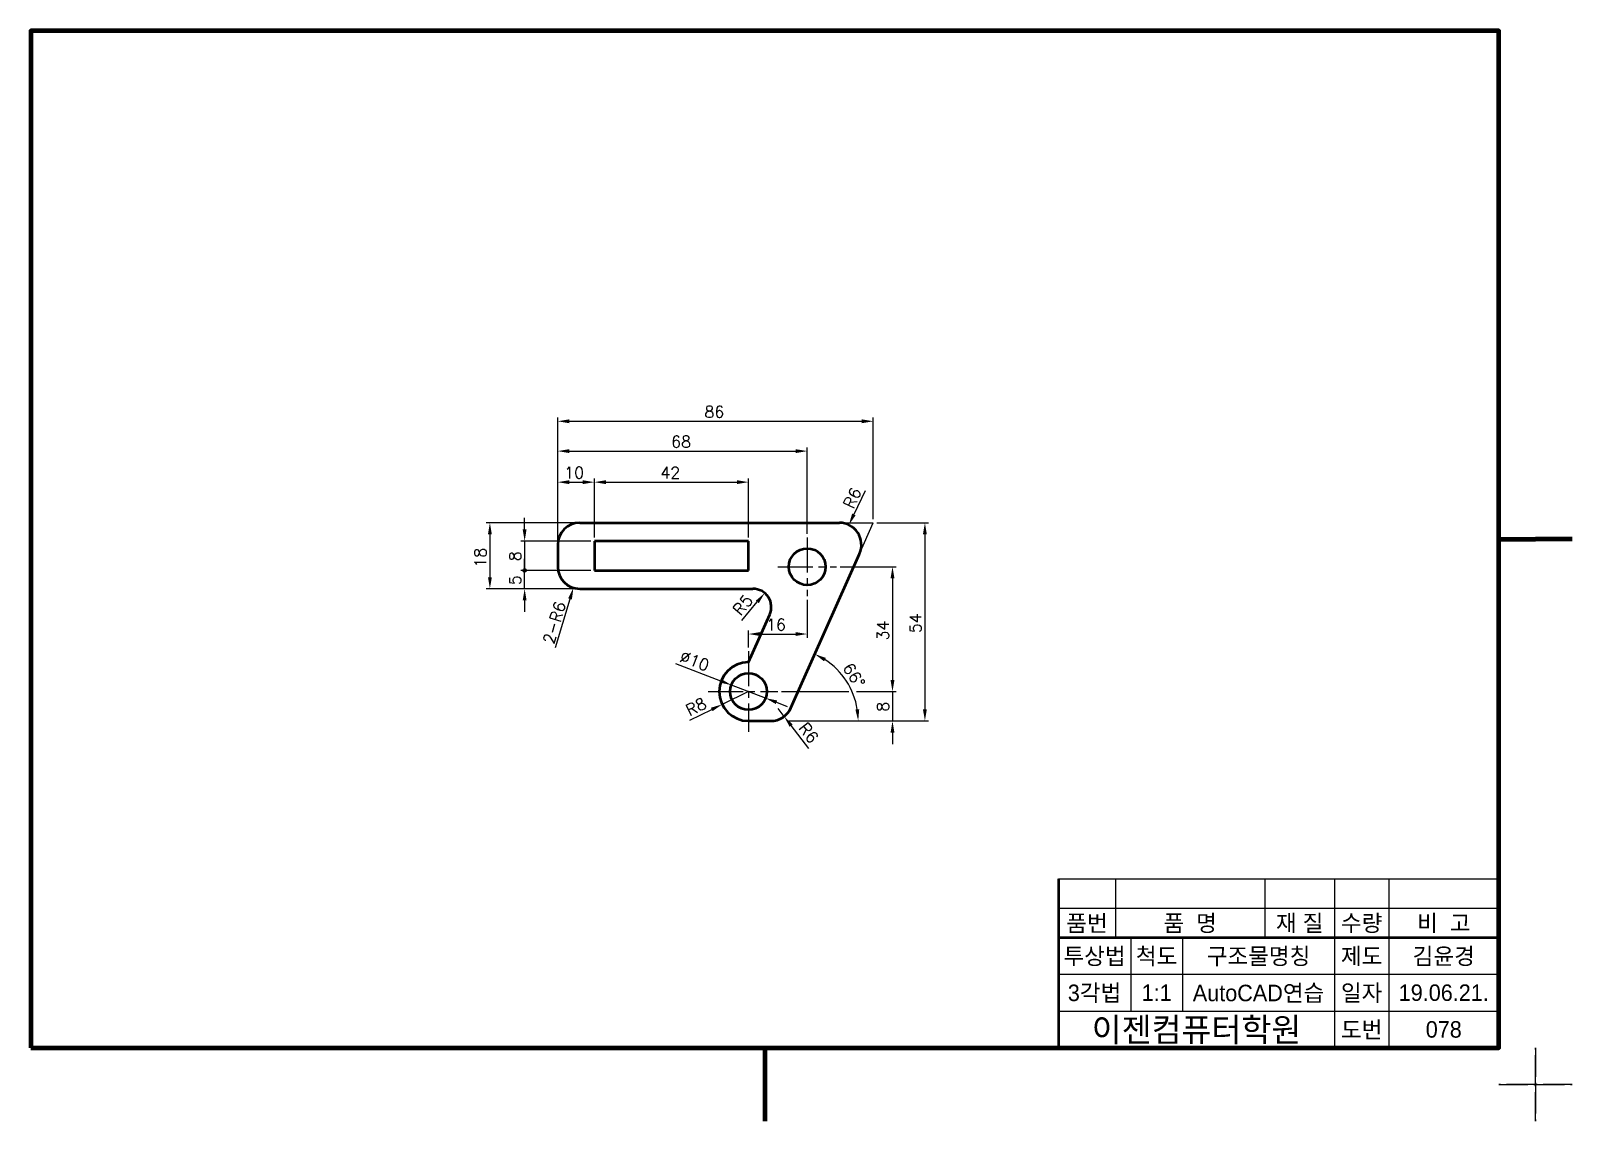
# Model space of a CAD drawing. Header units: millimetres. Extents: x 0 to 4210, y 0 to 2980.
# Drawn here: x 2950 to 3370, y 2069 to 2366 of the extents above; entities that cross this region are included whole.
import ezdxf
from ezdxf.enums import TextEntityAlignment as Align

# ---------------------------------------------------------------- set-up
doc = ezdxf.new("R2010")
doc.units = ezdxf.units.MM
doc.linetypes.add('CENTER2', pattern=[28.575, 19.05, -3.175, 3.175, -3.175])
doc.linetypes.add('PHANTOM2', pattern=[31.75, 15.875, -3.175, 3.175, -3.175, 3.175, -3.175])
for name, color, linetype, lineweight in [('가는선', 1, 'Continuous', 13), ('구분선', 1, 'PHANTOM2', 13), ('문자', 2, 'Continuous', 20), ('외곽선', 4, 'Continuous', 70), ('외형선', 3, 'Continuous', 40), ('중심선', 1, 'CENTER2', 13), ('치수선', 1, 'Continuous', 13)]:
    doc.layers.add(name, color=color, linetype=linetype, lineweight=lineweight)
doc.styles.get("Standard").update_dxf_attribs({"font": 'romans.shx'})
doc.styles.add('한글', font='')
doc.styles.get('한글').set_extended_font_data('Gulim')

msp = doc.modelspace()

# ---------------------------------------------------------------- texts
at = {"layer": '문자', "ltscale": 0.5}
for s, p in [('86', (3133.56, 2260.64)), ('68', (3124.49, 2252.52)), ('10', (3095.34, 2244.06)), ('42', (3121.56, 2244.06)), ('16', (3150.34, 2202.69))]:
    msp.add_text(s, height=3.15, dxfattribs=at).set_placement(p)
for s, rotation, p in [('R6', 64.4274, (3174.08, 2235.59)), ('18', 90, (3074.09, 2219.79)), ('8', 90, (3083.56, 2221.52)), ('5', 90, (3083.56, 2215.02)), ('2-R6', 73.3096, (3092.49, 2198.69)), ('R5', 50.1321, (3143.43, 2206.5)), ('34', 90, (3183.8, 2199.94)), ('54', 90, (3192.63, 2201.94)), ('∅10', 339.0863, (3126.52, 2194.36)), ('66°', 303, (3171.07, 2192.5)), ('R8', 25.9146, (3129.47, 2179.29)), ('8', 90, (3183.8, 2180.52)), ('R6', 307.3632, (3159.02, 2176))]:
    msp.add_text(s, height=3.15, rotation=rotation, dxfattribs=at).set_placement(p)
at = {"layer": '문자', "ltscale": 0.5, "style": '한글'}
for s, height, p in [('품번', 4.5, (3237.79, 2123)), ('품  명', 4.5, (3265.9, 2123)), ('재 질', 4.5, (3295.75, 2123)), ('수량', 4.5, (3312.64, 2123)), ('비  고', 4.5, (3335.01, 2123)), ('투상법', 4.5, (3239.86, 2114)), ('척도', 4.5, (3256.76, 2114)), ('구조물명칭', 4.5, (3284.54, 2114)), ('제도', 4.5, (3312.64, 2114)), ('김윤경', 4.5, (3335.01, 2114)), ('3각법', 4.5, (3239.86, 2104)), ('1:1', 4.5, (3256.76, 2104)), ('AutoCAD연습', 4.5, (3284.54, 2104)), ('일자', 4.5, (3312.64, 2104)), ('19.06.21.', 4.5, (3335.01, 2104)), ('이젠컴퓨터학원', 6.5, (3267.64, 2094)), ('도번', 4.5, (3312.64, 2094)), ('078', 4.5, (3335.01, 2094))]:
    msp.add_text(s, height=height, dxfattribs=at).set_placement(p, align=Align.MIDDLE)

# ---------------------------------------------------------------- hatches: boundary and pattern name
at = {"layer": '치수선'}
h = msp.add_hatch(color=256, dxfattribs=at)
h.dxf.hatch_style = 1
h.paths.add_polyline_path([(3084.56, 2219.52, 0.414214), (3084.06, 2219.02), (3084.56, 2219.02)])
h.paths.add_polyline_path([(3084.56, 2219.52), (3084.56, 2219.02), (3085.06, 2219.02, 0.414214)])
h.paths.add_polyline_path([(3085.06, 2219.02), (3084.56, 2219.02), (3084.56, 2218.52, 0.414214)])
h.paths.add_polyline_path([(3084.56, 2219.02), (3084.06, 2219.02, 0.414214), (3084.56, 2218.52)])

# ---------------------------------------------------------------- linework, layer by layer
at = {"layer": '가는선', "ltscale": 0.5}
for p, q in [((3230, 2135), (3350, 2135)), ((3245.58, 2135), (3245.58, 2119)), ((3286.22, 2135), (3286.22, 2119)), ((3305.27, 2135), (3305.27, 2089)), ((3320.01, 2135), (3320.01, 2089)), ((3230, 2127), (3350, 2127)), ((3249.73, 2119), (3249.73, 2099)), ((3263.8, 2119), (3263.8, 2099)), ((3230, 2109), (3350, 2109)), ((3230, 2099), (3350, 2099))]:
    msp.add_line(p, q, dxfattribs=at)
at = {"layer": '구분선', "ltscale": 0.5}
for points in [[(3350, 2079), (3360, 2079), (3360, 2089)], [(3350, 2079), (3360, 2079), (3360, 2089)], [(3360, 2089), (3360, 2079), (3370, 2079)], [(3360, 2089), (3360, 2079), (3370, 2079)], [(3360, 2089), (3360, 2079), (3370, 2079)], [(3360, 2089), (3360, 2079), (3370, 2079)], [(3360, 2069), (3360, 2079), (3350, 2079)], [(3370, 2079), (3360, 2079), (3360, 2069)], [(3370, 2079), (3360, 2079), (3360, 2069)]]:
    msp.add_lwpolyline(points, dxfattribs=at)
at = {"layer": '외곽선', "ltscale": 0.5}
for p, q in [((3350, 2227.5), (3360, 2227.5)), ((3370, 2227.5), (3360, 2227.5)), ((3370, 2227.5), (3360, 2227.5)), ((3350, 2089), (3350, 2135)), ((3150, 2089), (3150, 2079)), ((3150, 2089), (3150, 2079)), ((3150, 2079), (3150, 2069))]:
    msp.add_line(p, q, dxfattribs=at)
msp.add_lwpolyline([(2950, 2089), (3350, 2089), (3350, 2366), (2950, 2366)], close=True, dxfattribs=at)
at = {"layer": '외형선', "ltscale": 0.5}
for p, q in [((3099.56, 2232.02), (3170.32, 2232.02)), ((3093.56, 2226.02), (3093.56, 2220.02)), ((3145.56, 2227.02), (3103.56, 2227.02)), ((3103.56, 2227.02), (3103.56, 2219.02)), ((3145.56, 2219.02), (3145.56, 2227.02)), ((3157.1, 2181.58), (3175.8, 2223.58)), ((3103.56, 2219.02), (3145.56, 2219.02)), ((3099.56, 2214.02), (3146.77, 2214.02)), ((3145.56, 2194.02), (3151.33, 2206.98)), ((3145.56, 2178.02), (3151.62, 2178.02)), ((3230, 2135), (3230, 2127)), ((3230, 2127), (3230, 2119)), ((3230, 2119), (3350, 2119)), ((3230, 2119), (3230, 2099)), ((3230, 2099), (3230, 2089))]:
    msp.add_line(p, q, dxfattribs=at)
for centre in [(3161.56, 2220.02), (3145.56, 2186.02)]:
    msp.add_circle(centre, 5, dxfattribs=at)
for centre, radius, start, end in [((3099.56, 2226.02), 6, 90, 180), ((3170.32, 2226.02), 6, 336, 90), ((3099.56, 2220.02), 6, 180, 270), ((3146.77, 2209.02), 5, 336, 90), ((3145.56, 2186.02), 8, 90, 270), ((3151.62, 2184.02), 6, 270, 336)]:
    msp.add_arc(centre, radius, start, end, dxfattribs=at)
at = {"layer": '중심선', "ltscale": 0.5}
for p, q in [((3161.56, 2228.02), (3161.56, 2212.02)), ((3153.56, 2220.02), (3169.56, 2220.02)), ((3145.56, 2197.02), (3145.56, 2175.02)), ((3134.56, 2186.02), (3153.56, 2186.02))]:
    msp.add_line(p, q, dxfattribs=at)
at = {"layer": '치수선', "ltscale": 0.5}
for p, q in [((3093.56, 2252.52), (3093.56, 2260.64)), ((3096.71, 2259.64), (3176.41, 2259.64)), ((3179.56, 2233.02), (3179.56, 2260.64)), ((3093.56, 2244.06), (3093.56, 2252.52)), ((3096.71, 2251.52), (3158.41, 2251.52)), ((3161.56, 2229.02), (3161.56, 2252.52)), ((3093.56, 2227.02), (3093.56, 2244.06)), ((3096.71, 2243.06), (3100.41, 2243.06)), ((3103.56, 2228.02), (3103.56, 2244.06)), ((3106.71, 2243.06), (3142.41, 2243.06)), ((3145.56, 2228.02), (3145.56, 2244.06)), ((3177.37, 2240.74), (3174.27, 2234.27)), ((3098.56, 2232.02), (3074.09, 2232.02)), ((3084.56, 2230.17), (3084.56, 2233.32)), ((3170.32, 2232.02), (3179.56, 2232.02)), ((3175.8, 2223.58), (3179.56, 2232.02)), ((3180.56, 2232.02), (3194.63, 2232.02)), ((3075.09, 2228.87), (3075.09, 2217.17)), ((3102.56, 2227.02), (3083.56, 2227.02)), ((3084.56, 2227.02), (3084.56, 2219.02)), ((3193.63, 2228.87), (3193.63, 2181.17)), ((3084.56, 2219.02), (3084.56, 2222.17)), ((3102.56, 2219.02), (3083.56, 2219.02)), ((3084.56, 2214.02), (3084.56, 2219.02)), ((3170.56, 2220.02), (3185.8, 2220.02)), ((3097.56, 2214.02), (3074.09, 2214.02)), ((3098.56, 2214.02), (3083.56, 2214.02)), ((3184.8, 2216.87), (3184.8, 2189.17)), ((3084.56, 2210.87), (3084.56, 2207.72)), ((3092.96, 2198.01), (3096.93, 2211.25)), ((3143.71, 2205.35), (3147.95, 2210.44)), ((3161.56, 2211.02), (3161.56, 2200.69)), ((3145.56, 2198.02), (3145.56, 2202.69)), ((3148.71, 2201.69), (3158.41, 2201.69)), ((3125.65, 2193.63), (3137.95, 2188.93)), ((3145.56, 2186.02), (3138.37, 2182.52)), ((3150.23, 2184.23), (3140.89, 2187.8)), ((3154.56, 2186.02), (3172.9, 2186.02)), ((3175.02, 2186.02), (3185.8, 2186.02)), ((3184.8, 2186.02), (3184.8, 2178.02)), ((3129.59, 2178.26), (3135.53, 2181.14)), ((3153.17, 2183.11), (3156.12, 2181.98)), ((3156.52, 2178.02), (3176.45, 2178.02)), ((3161.96, 2170.48), (3157.18, 2176.74)), ((3176.45, 2178.02), (3185.8, 2178.02)), ((3185.8, 2178.02), (3194.63, 2178.02)), ((3184.8, 2174.87), (3184.8, 2171.72))]:
    msp.add_line(p, q, dxfattribs=at)
at = {"layer": '치수선'}
msp.add_line((3155.26, 2179.25), (3153.6, 2181.42), dxfattribs=at)
msp.add_circle((3084.56, 2219.02), 0.5, dxfattribs=at)
at = {"layer": '치수선', "ltscale": 0.5}
msp.add_arc((3155.52, 2178.02), 19.93, 9.0648, 56.9352, dxfattribs=at)
for points in [[(3096.71, 2260.17), (3096.71, 2259.12), (3093.56, 2259.64)], [(3176.41, 2260.17), (3176.41, 2259.12), (3179.56, 2259.64)], [(3096.71, 2252.04), (3096.71, 2250.99), (3093.56, 2251.52)], [(3158.41, 2252.04), (3158.41, 2250.99), (3161.56, 2251.52)], [(3096.71, 2243.59), (3096.71, 2242.54), (3093.56, 2243.06)], [(3100.41, 2243.59), (3100.41, 2242.54), (3103.56, 2243.06)], [(3106.71, 2243.59), (3106.71, 2242.54), (3103.56, 2243.06)], [(3142.41, 2243.59), (3142.41, 2242.54), (3145.56, 2243.06)], [(3173.8, 2234.5), (3174.75, 2234.04), (3172.91, 2231.43)], [(3074.57, 2228.87), (3075.62, 2228.87), (3075.09, 2232.02)], [(3193.1, 2228.87), (3194.15, 2228.87), (3193.63, 2232.02)], [(3084.03, 2230.17), (3085.08, 2230.17), (3084.56, 2227.02)], [(3184.27, 2216.87), (3185.32, 2216.87), (3184.8, 2220.02)], [(3074.57, 2217.17), (3075.62, 2217.17), (3075.09, 2214.02)], [(3084.03, 2210.87), (3085.08, 2210.87), (3084.56, 2214.02)], [(3096.43, 2211.4), (3097.44, 2211.1), (3097.84, 2214.27)], [(3147.55, 2210.77), (3148.36, 2210.1), (3149.97, 2212.85)], [(3148.71, 2202.22), (3148.71, 2201.17), (3145.56, 2201.69)], [(3158.41, 2202.22), (3158.41, 2201.17), (3161.56, 2201.69)], [(3166.14, 2194.26), (3166.64, 2195.18), (3163.63, 2196.23)], [(3138.14, 2189.42), (3137.76, 2188.44), (3140.89, 2187.8)], [(3184.27, 2189.17), (3185.32, 2189.17), (3184.8, 2186.02)], [(3153.36, 2183.6), (3152.99, 2182.62), (3150.23, 2184.23)], [(3135.3, 2181.62), (3135.76, 2180.67), (3138.37, 2182.52)], [(3175.73, 2181.2), (3174.68, 2181.12), (3175.45, 2178.02)], [(3193.1, 2181.17), (3194.15, 2181.17), (3193.63, 2178.02)], [(3157.59, 2177.06), (3156.76, 2176.43), (3155.26, 2179.25)], [(3184.27, 2174.87), (3185.32, 2174.87), (3184.8, 2178.02)]]:
    msp.add_solid(points, dxfattribs=at)

msp.set_redraw_order([(e.dxf.handle, doc.entitydb.next_handle()) for e in msp.query("TEXT MTEXT ATTDEF DIMENSION ARC_DIMENSION")])  # texts and dimensions are drawn at this point

doc.saveas('drawing.dxf')
